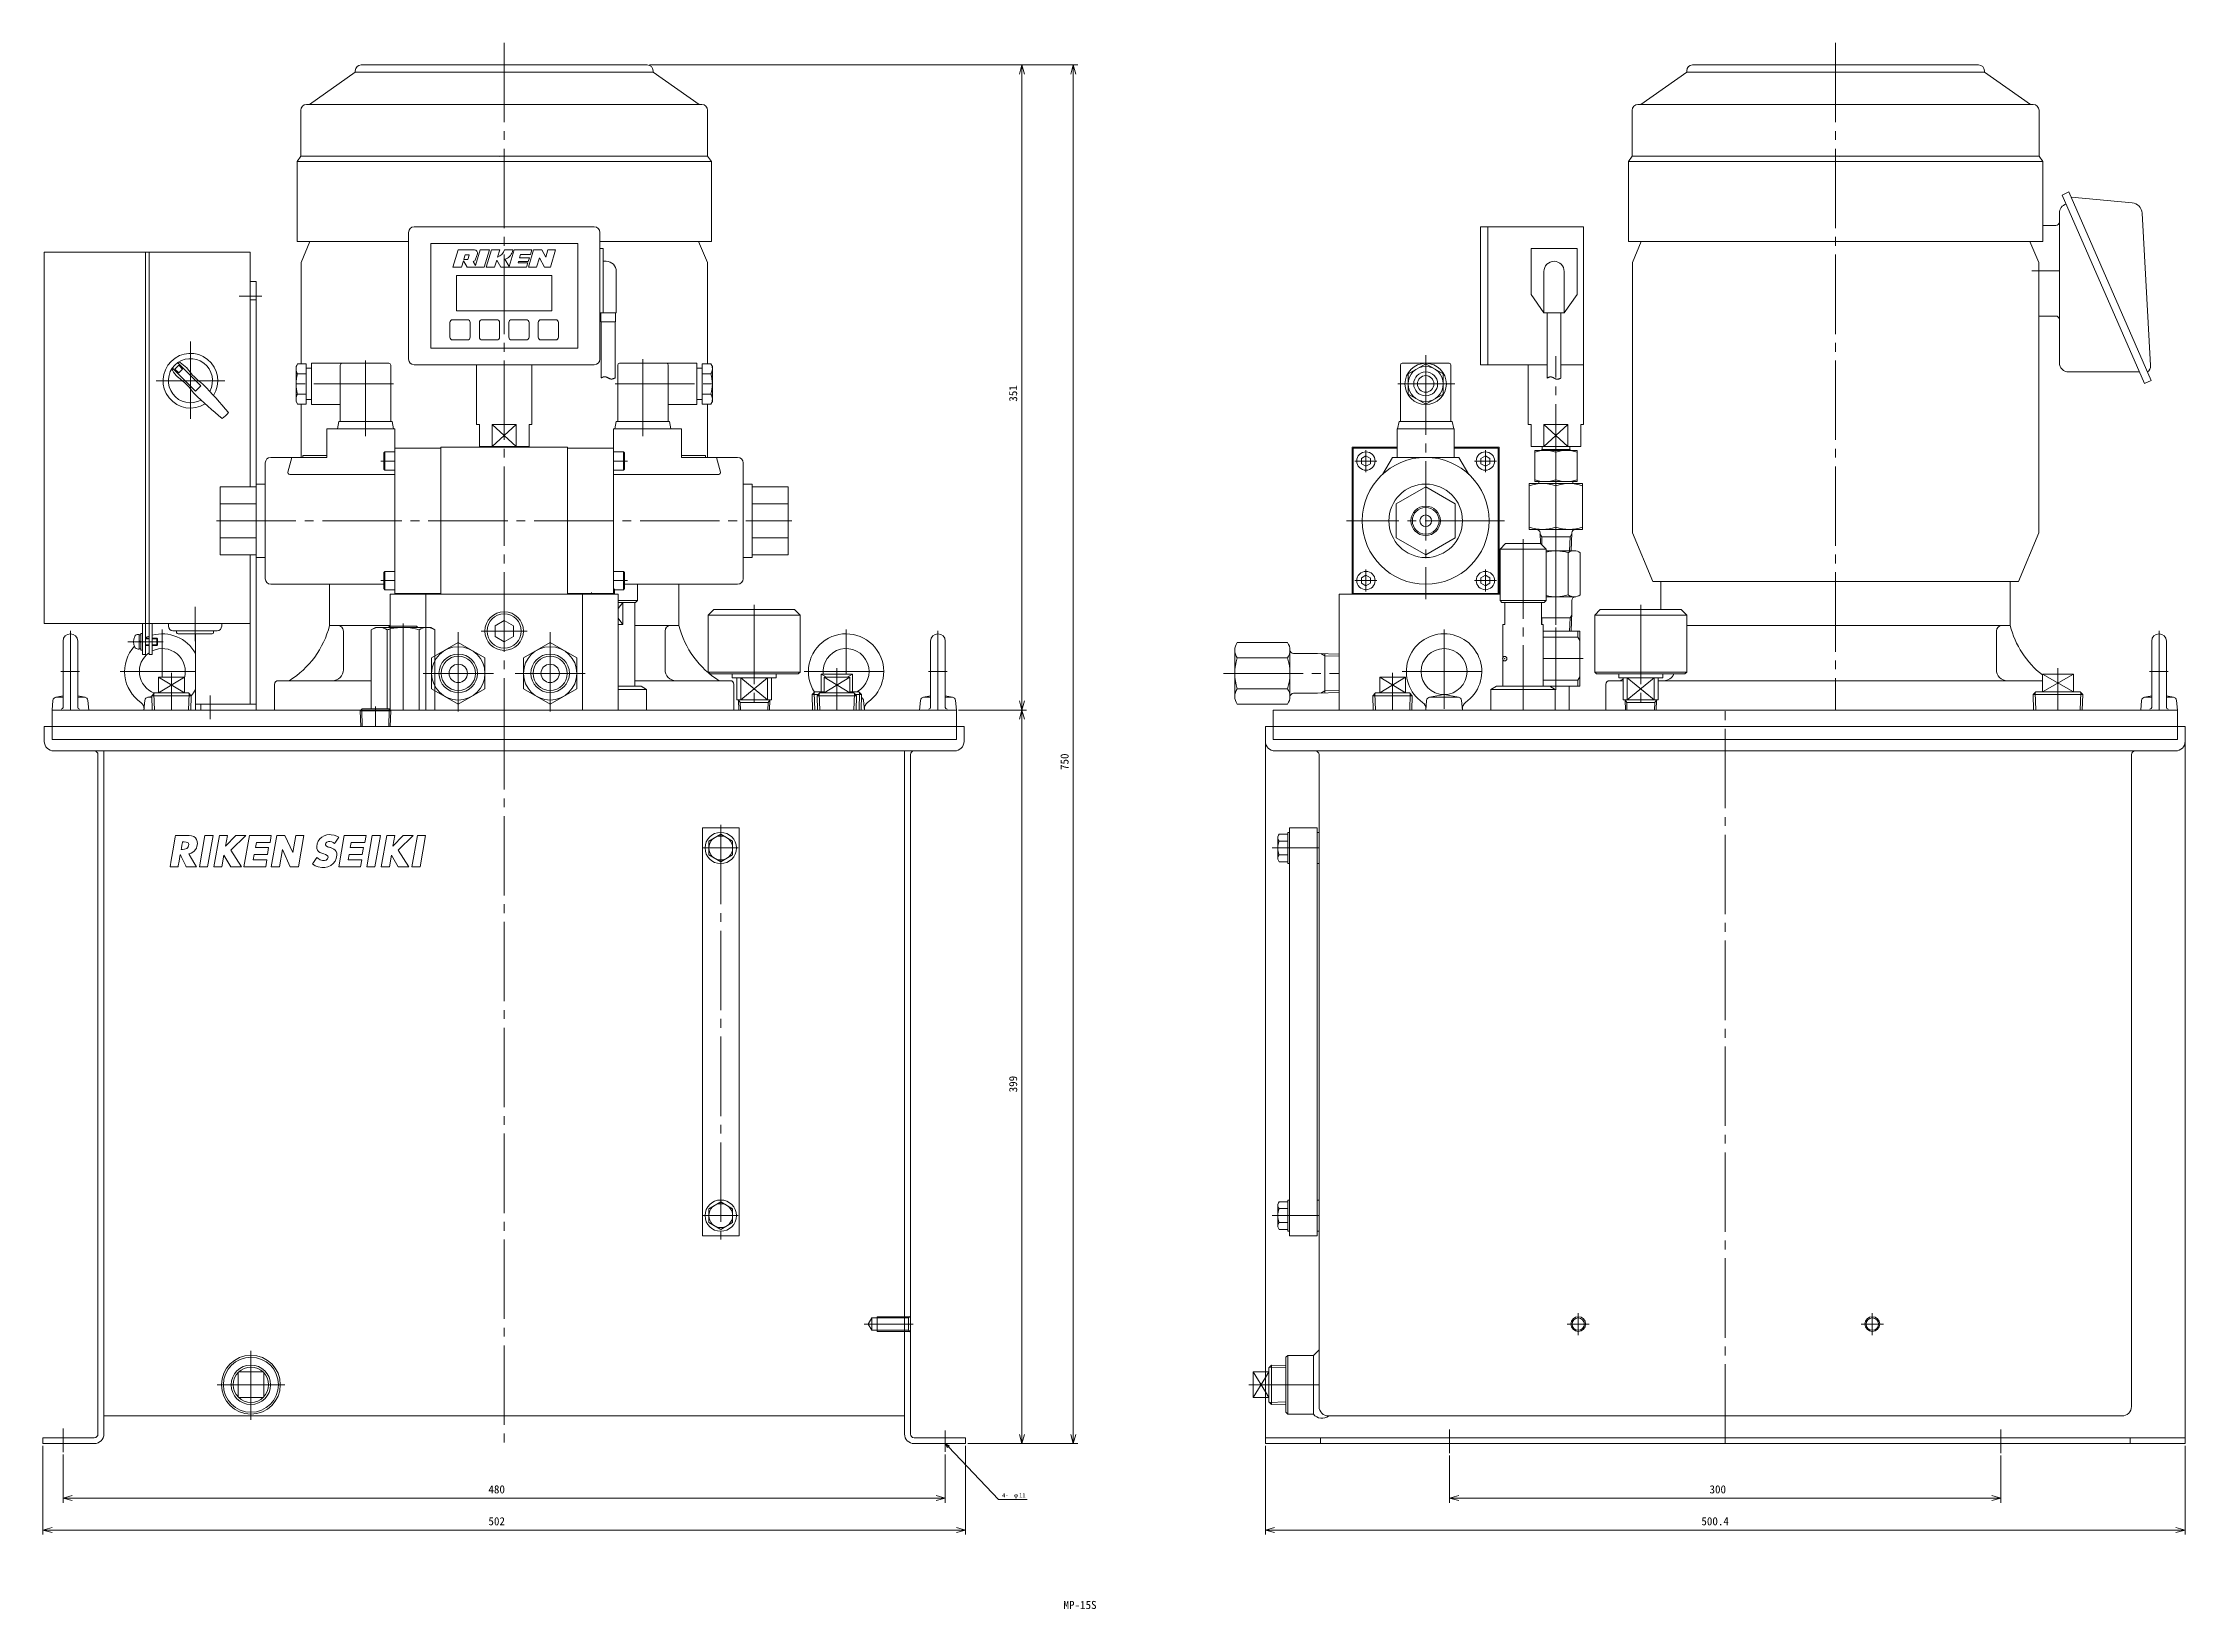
# Model space of a CAD drawing. Units: millimetres at full size. Extents: x -24503 to 24503, y -7436 to 7436.
# Drawn here: x -5228 to -4062, y -5013 to -4161 of the extents above; entities that cross this region are included whole.
import ezdxf
from ezdxf.enums import TextEntityAlignment as Align

# ---------------------------------------------------------------- set-up
doc = ezdxf.new("R2010")
doc.units = ezdxf.units.MM
doc.header["$LTSCALE"] = 4.8
doc.header["$PDMODE"] = 32
doc.header["$PDSIZE"] = 2.4
doc.linetypes.add('CHAIN2', pattern=[12, 9, -1, 1, -1])
for name, color, linetype, lineweight in [('0-2_08_DIM', 3, 'Continuous', 9), ('0-4_0', 2, 'Continuous', 9), ('0-6_05_CENTER', 2, 'CHAIN2', 9), ('0-7_04_HIDDEN', 7, 'Continuous', 9)]:
    doc.layers.add(name, color=color, linetype=linetype, lineweight=lineweight)
doc.styles.add('Arial', font='')
doc.styles.add('ＭＳ ゴシック', font='')
doc.styles.get('Arial').set_extended_font_data('Arial')
doc.styles.get('ＭＳ ゴシック').set_extended_font_data('MS Gothic')

msp = doc.modelspace()

# ---------------------------------------------------------------- texts
at = {"layer": '0-2_08_DIM', "style": 'ＭＳ ゴシック'}
for s, p in [('351', (-4696.159, -4355.898)), ('750', (-4668.186, -4556.255)), ('399', (-4696.154, -4731.612))]:
    msp.add_text(s, height=4.399, rotation=90, dxfattribs=at).set_placement(p, align=Align.BOTTOM_LEFT)
at = {"layer": '0-2_08_DIM'}
for s, height, style, p in [('480', 4.399, 'ＭＳ ゴシック', (-4985.123, -4951.098)), ('4-', 2.199, 'ＭＳ ゴシック', (-4705.673, -4952.566)), ('φ', 2.199, 'Arial', (-4699.101, -4952.566)), ('11', 2.199, 'ＭＳ ゴシック', (-4696.386, -4952.566)), ('300', 4.399, 'ＭＳ ゴシック', (-4320.783, -4951.098)), ('502', 4.399, 'ＭＳ ゴシック', (-4985.123, -4968.455)), ('500.4', 4.399, 'ＭＳ ゴシック', (-4325.211, -4968.455))]:
    msp.add_text(s, height=height, dxfattribs=dict(at, style=style)).set_placement(p, align=Align.BOTTOM_LEFT)
at = {"layer": '0-6_05_CENTER', "color": 134, "style": 'ＭＳ ゴシック'}
msp.add_text('MP-15S', height=4.399, dxfattribs=at).set_placement((-4672.225, -5014.006), align=Align.BOTTOM_LEFT)

# ---------------------------------------------------------------- blocks, each defined once
blk = doc.blocks.new('MP-15Sa_1_1')
at = {"layer": '0-4_0'}
for p, q in [((-105.993, 728.5), (-81, 746)), ((81, 746), (-81.008, 746)), ((-81, 746.8), (-81, 746)), ((77.8, 750), (-77.8, 750)), ((81, 746.8), (81, 746)), ((105.993, 728.5), (81, 746)), ((-110.7, 700.363), (-110.7, 725.3)), ((-107.5, 728.5), (107.5, 728.5)), ((110.7, 700.363), (110.7, 725.3)), ((-110.7, 700.363), (-112.7, 697.363)), ((-110.7, 700.363), (110.7, 700.363)), ((110.7, 700.363), (112.7, 697.363)), ((112.7, 697.363), (-112.7, 697.363)), ((-112.7, 697.363), (-112.7, 654)), ((112.7, 697.363), (112.7, 654)), ((-112.7, 654), (-52, 654)), ((-110.541, 642.5), (-105.731, 654)), ((-52, 589.903), (-52, 658.903)), ((49, 661.903), (-49, 661.903)), ((40, 652.903), (-40, 652.903)), ((-40, 595.903), (-40, 652.903)), ((40, 652.903), (40, 595.903)), ((52, 658.903), (52, 589.903)), ((52, 654), (112.7, 654)), ((110.541, 642.5), (105.731, 654)), ((-138.2, 648.2), (-138.2, 520.475)), ((-110.541, 587.42), (-110.541, 642.5)), ((-28, 639.903), (-25.115, 649.34)), ((-25.115, 649.34), (-16.109, 649.34)), ((-23.282, 639.903), (-22.221, 643.373)), ((-20.136, 639.903), (-22.221, 643.373)), ((-21.939, 644.294), (-21.236, 646.593)), ((-21.823, 644.137), (-19.899, 644.137)), ((-21.121, 646.678), (-19.196, 646.678)), ((-19.783, 644.223), (-19.08, 646.522)), ((-16.907, 642.985), (-15.616, 640.837)), ((-15.616, 640.837), (-13.016, 649.34)), ((-15.525, 644.297), (-14.605, 647.307)), ((-13.016, 649.34), (-7.934, 649.34)), ((-10.819, 639.903), (-7.934, 649.34)), ((-9.852, 639.903), (-6.966, 649.34)), ((-6.966, 649.34), (-2.369, 649.34)), ((-5.254, 639.903), (-4.081, 643.739)), ((-1.866, 639.903), (-4.081, 643.739)), ((-3.552, 645.468), (-2.369, 649.34)), ((0.124, 649.34), (4.736, 649.34)), ((0.369, 644.258), (2.626, 640.349)), ((2.626, 640.349), (5.375, 649.34)), ((4.736, 649.34), (4.433, 648.351)), ((5.375, 649.34), (15.054, 649.34)), ((7.585, 642.323), (7.807, 643.048)), ((7.585, 642.323), (12.909, 642.323)), ((7.807, 643.048), (13.131, 643.048)), ((8.399, 644.984), (13.722, 644.984)), ((12.169, 639.903), (12.909, 642.323)), ((13.131, 643.048), (13.722, 644.984)), ((13.137, 639.903), (16.022, 649.34)), ((14.277, 646.799), (15.054, 649.34)), ((16.022, 649.34), (20.499, 649.34)), ((17.613, 639.903), (19.164, 644.974)), ((21.86, 639.903), (19.164, 644.974)), ((20.499, 649.34), (22.573, 645.439)), ((22.573, 645.439), (23.766, 649.34)), ((23.766, 649.34), (28, 649.34)), ((25.115, 639.903), (28, 649.34)), ((53.8, 650.16), (52, 650.16)), ((53.8, 650.16), (53.8, 615.16)), ((55.5, 643.16), (53.8, 643.16)), ((110.541, 587.42), (110.541, 642.5)), ((-135, 632.2), (-138.2, 632.2)), ((-138.2, 632.2), (-138.2, 520.475)), ((-135, 522), (-135, 632.2)), ((-40, 633.653), (-40, 633.653)), ((-28, 639.903), (-23.282, 639.903)), ((-20.136, 639.903), (-10.819, 639.903)), ((-9.852, 639.903), (-5.254, 639.903)), ((-1.866, 639.903), (12.169, 639.903)), ((13.137, 639.903), (17.613, 639.903)), ((21.86, 639.903), (25.115, 639.903)), ((26, 635.503), (26, 616.303)), ((61, 637.66), (61, 615.16)), ((-132.2, 624.2), (-144.2, 624.2)), ((-140.856, 624.2), (-131.834, 624.2)), ((-135, 622.2), (-138.2, 622.2)), ((-29.5, 609.903), (-29.5, 601.903)), ((-20, 611.403), (-28, 611.403)), ((26, 616.303), (-26, 616.303)), ((-18.5, 601.903), (-18.5, 609.903)), ((-13.5, 609.903), (-13.5, 601.903)), ((-4, 611.403), (-12, 611.403)), ((-2.5, 601.903), (-2.5, 609.903)), ((2.5, 601.903), (2.5, 609.903)), ((4, 611.403), (12, 611.403)), ((13.5, 609.903), (13.5, 601.903)), ((18.5, 601.903), (18.5, 609.903)), ((20, 611.403), (28, 611.403)), ((29.5, 609.903), (29.5, 601.903)), ((61, 615.16), (52, 615.16)), ((52.573, 615.16), (52.573, 610.16)), ((52.823, 610.16), (52.823, 579.72)), ((60.323, 610.16), (60.323, 579.624)), ((40, 595.903), (-40, 595.903)), ((-28, 600.403), (-20, 600.403)), ((-12, 600.403), (-4, 600.403)), ((12, 600.403), (4, 600.403)), ((28, 600.403), (20, 600.403)), ((-167.908, 572.508), (-180.51, 585.112)), ((-177.064, 586.686), (-179.186, 584.564)), ((-177.064, 582.444), (-179.186, 584.564)), ((-165.008, 575.408), (-177.612, 588.01)), ((-177.064, 586.686), (-174.944, 584.564)), ((-174.944, 584.564), (-177.064, 582.444)), ((-112.401, 587.42), (-113.25, 585.95)), ((-113.25, 585.95), (-113.25, 566.95)), ((-107.75, 587.42), (-112.401, 587.42)), ((-107.75, 587.42), (-107.75, 565.48)), ((-104.75, 584.95), (-107.75, 584.95)), ((-104.75, 587.7), (-104.75, 565.2)), ((-62.75, 587.7), (-104.75, 587.7)), ((-104.75, 587.7), (-104.75, 565.2)), ((-89.25, 586.7), (-89.25, 556)), ((-61.75, 556), (-61.75, 586.7)), ((49, 586.903), (-49, 586.903)), ((-15, 586.903), (-15, 554.403)), ((15, 586.903), (15, 554.403)), ((61.75, 556), (61.75, 586.7)), ((62.75, 587.7), (104.75, 587.7)), ((89.25, 586.7), (89.25, 556)), ((104.75, 587.7), (104.75, 565.2)), ((104.75, 584.95), (107.75, 584.95)), ((107.75, 587.42), (107.75, 565.48)), ((107.75, 587.42), (112.401, 587.42)), ((112.401, 587.42), (113.25, 585.95)), ((113.25, 585.95), (113.25, 566.95)), ((-167.908, 572.508), (-165.008, 575.408)), ((-112.401, 581.935), (-107.75, 581.935)), ((112.401, 581.935), (107.75, 581.935)), ((-112.401, 565.48), (-113.25, 566.95)), ((-112.401, 570.965), (-107.75, 570.965)), ((-107.75, 565.48), (-112.401, 565.48)), ((-110.541, 536.5), (-110.541, 565.48)), ((-107.75, 567.95), (-104.75, 567.95)), ((-89.25, 565.2), (-104.75, 565.2)), ((89.25, 565.2), (104.75, 565.2)), ((107.75, 567.95), (104.75, 567.95)), ((112.401, 570.965), (107.75, 570.965)), ((107.75, 565.48), (112.401, 565.48)), ((110.541, 536.5), (110.541, 565.48)), ((112.401, 565.48), (113.25, 566.95)), ((-59.5, 552), (-96.5, 552)), ((-90, 556), (-90.75, 552)), ((-61, 556), (-90, 556)), ((-60.25, 552), (-61, 556)), ((-59.5, 539.5), (-59.5, 552)), ((-6.538, 554.403), (6.538, 542.403)), ((6.538, 554.403), (-6.538, 542.403)), ((-6.538, 554.403), (6.538, 554.403)), ((-6.538, 554.403), (-6.538, 542.403)), ((6.538, 542.403), (6.538, 554.403)), ((59.5, 552), (96.5, 552)), ((59.5, 539.5), (59.5, 552)), ((96.5, 552), (96.5, 536.5)), ((-117.663, 528.517), (-115.524, 536.5)), ((-109.5, 537.5), (-109.5, 536.5)), ((-96.5, 537.5), (-109.5, 537.5)), ((-64.9, 539.5), (-65.5, 538.9)), ((-65.5, 530.1), (-65.5, 538.9)), ((-59.5, 539.5), (-64.9, 539.5)), ((-64.9, 539.5), (-64.9, 529.5)), ((-34.5, 541.5), (-59.5, 541.5)), ((-59.5, 462.5), (-59.5, 541.5)), ((-59.5, 529.5), (-59.5, 539.5)), ((-59.5, 464.5), (-59.5, 539.5)), ((34.5, 542), (-34.5, 542)), ((-34.5, 462), (-34.5, 542)), ((-34.5, 541.5), (-34.5, 462.5)), ((13.5, 542.403), (-13.5, 542.403)), ((-7.5, 542), (-7.5, 542.403)), ((7.5, 542), (7.5, 542.403)), ((34.5, 542), (34.5, 462)), ((34.5, 541.5), (59.5, 541.5)), ((34.5, 541.5), (34.5, 462.5)), ((59.5, 462.5), (59.5, 541.5)), ((59.5, 539.5), (64.9, 539.5)), ((59.5, 539.5), (59.5, 529.5)), ((59.5, 539.5), (59.5, 464.5)), ((64.9, 539.5), (65.5, 538.9)), ((64.9, 529.5), (64.9, 539.5)), ((65.5, 538.9), (65.5, 530.1)), ((96.5, 537.5), (109.5, 537.5)), ((96.5, 536.5), (127, 536.5)), ((109.5, 537.5), (109.5, 536.5)), ((117.663, 528.517), (115.524, 536.5)), ((-130, 533.5), (-130, 470.5)), ((-59.5, 527.259), (-116.697, 527.259)), ((-59.5, 534.5), (-67.1, 534.5)), ((-64.9, 529.5), (-65.5, 530.1)), ((-59.5, 529.5), (-64.9, 529.5)), ((59.5, 534.5), (67.1, 534.5)), ((59.5, 529.5), (64.9, 529.5)), ((59.5, 527.259), (116.697, 527.259)), ((64.9, 529.5), (65.5, 530.1)), ((130, 533.5), (130, 470.5)), ((-135, 520.475), (-154.5, 520.475)), ((-154.5, 520.475), (-154.5, 483.525)), ((-135, 482), (-135, 522)), ((-130, 522), (-135, 522)), ((130, 522), (135, 522)), ((135, 482), (135, 522)), ((135, 520.475), (154.5, 520.475)), ((154.5, 520.475), (154.5, 483.525)), ((-135, 511.238), (-154.5, 511.238)), ((135, 511.238), (154.5, 511.238)), ((-135, 492.762), (-154.5, 492.762)), ((135, 492.762), (154.5, 492.762)), ((-135, 483.525), (-154.5, 483.525)), ((-138.2, 483.525), (-138.2, 402.2)), ((-138.2, 483.525), (-138.2, 446.2)), ((-130, 482), (-135, 482)), ((130, 482), (135, 482)), ((135, 483.525), (154.5, 483.525)), ((-127, 467.5), (-65.5, 467.5)), ((-95, 467.5), (-95, 445)), ((-59.5, 469.5), (-67.1, 469.5)), ((-64.9, 474.5), (-65.5, 473.9)), ((-65.5, 465.1), (-65.5, 473.9)), ((-59.5, 474.5), (-64.9, 474.5)), ((-64.9, 474.5), (-64.9, 464.5)), ((-59.5, 464.5), (-59.5, 474.5)), ((59.5, 474.5), (64.9, 474.5)), ((59.5, 474.5), (59.5, 464.5)), ((59.5, 469.5), (67.1, 469.5)), ((64.9, 474.5), (65.5, 473.9)), ((64.9, 464.5), (64.9, 474.5)), ((65.5, 473.9), (65.5, 465.1)), ((127, 467.5), (65.5, 467.5)), ((72.5, 467.5), (72.5, 458.6)), ((95, 467.5), (95, 445)), ((-64.9, 464.5), (-65.5, 465.1)), ((-59.5, 464.5), (-64.9, 464.5)), ((-62, 399), (-62, 462)), ((-62, 462), (62, 462)), ((-59.5, 462.5), (-34.5, 462.5)), ((-42.65, 462), (-42.65, 399)), ((34.5, 462), (-34.5, 462)), ((59.5, 462.5), (34.5, 462.5)), ((42.65, 462), (42.65, 399)), ((47.5, 462), (47.5, 463)), ((59.5, 464.5), (64.9, 464.5)), ((60, 465), (60, 462)), ((62, 462), (62, 399)), ((62, 458.6), (72.5, 458.6)), ((62, 457.6), (71.5, 457.6)), ((64.583, 457.6), (62, 454.218)), ((64.9, 464.5), (65.5, 465.1)), ((71, 457.6), (71, 412)), ((72.5, 458.6), (71.5, 457.6)), ((-182.7, 444.7), (-182.7, 446.2)), ((-182.7, 446.2), (-153.7, 446.2)), ((-153.7, 446.2), (-153.7, 444.7)), ((-95, 445), (-62, 445)), ((-70, 444), (-72.321, 442.66)), ((-62, 444), (-70, 444)), ((-63.031, 444), (-62.353, 444.7)), ((-62.492, 444.556), (-62.475, 444)), ((-62, 444.7), (-62.353, 444.7)), ((-62, 444.7), (-47.647, 444.7)), ((-62, 444), (-40, 444)), ((-55, 446.093), (-55, 399)), ((-47.647, 444.7), (-46.969, 444)), ((-47.508, 444.556), (-47.525, 444)), ((-40, 444), (-37.679, 442.66)), ((62, 448.982), (64.583, 445.6)), ((71, 445), (95, 445)), ((111, 450.65), (114, 453.65)), ((111, 450.65), (161, 450.65)), ((111, 450.65), (111, 419.65)), ((158, 453.65), (114, 453.65)), ((161, 450.65), (158, 453.65)), ((161, 419.65), (161, 450.65)), ((-240, 400.504), (-240, 436.5)), ((-232, 436.5), (-232, 400.504)), ((-199.2, 440.2), (-198.6, 440.2)), ((-198.6, 440), (-198.6, 432.4)), ((-197.6, 440), (-198.6, 440)), ((-197.6, 435.7), (-198.6, 436.7)), ((-198.6, 432.4), (-197.6, 432.4)), ((-196.8, 440.7), (-196.8, 431.7)), ((-195.2, 438.2), (-193.2, 438.2)), ((-195.2, 437.821), (-193.2, 437.821)), ((-195.2, 434.579), (-193.2, 434.579)), ((-193.2, 434.2), (-195.2, 434.2)), ((-191.6, 438.2), (-188.979, 438.2)), ((-191.6, 437.821), (-188.6, 437.821)), ((-191.6, 434.579), (-188.6, 434.579)), ((-188.979, 438.2), (-188.979, 434.2)), ((-156.2, 442.2), (-180.2, 442.2)), ((-178.2, 441.25), (-178.2, 442.2)), ((-158.95, 440.5), (-177.45, 440.5)), ((-168, 440.5), (-168, 399)), ((-158.2, 441.25), (-158.2, 442.2)), ((-87.5, 442), (-87.5, 421)), ((-72.321, 399.7), (-72.321, 442.66)), ((-63.66, 399.7), (-63.66, 442.66)), ((-46.34, 442.66), (-46.34, 399)), ((-25, 435.743), (-39.5, 427.372)), ((-37.679, 442.66), (-37.679, 399)), ((-10.5, 427.372), (-25, 435.743)), ((25, 435.743), (10.5, 427.372)), ((39.5, 427.372), (25, 435.743)), ((87.5, 442), (87.5, 421)), ((232, 400.504), (232, 436.5)), ((240, 436.5), (240, 400.504)), ((-39.5, 427.372), (-39.5, 410.628)), ((-10.5, 410.628), (-10.5, 427.372)), ((10.5, 427.372), (10.5, 410.628)), ((39.5, 410.628), (39.5, 427.372)), ((111, 419.65), (161, 419.65)), ((111, 419.65), (112, 418.65)), ((160, 418.65), (161, 419.65)), ((-190.269, 408.34), (-191.723, 406.841)), ((-190.597, 408.002), (-190.316, 399)), ((-190.269, 408.34), (-171.731, 408.34)), ((-188, 416.84), (-174, 416.84)), ((-188, 408.34), (-188, 416.84)), ((-188, 416.84), (-174, 408.34)), ((-174, 416.84), (-188, 408.34)), ((-174, 416.84), (-174, 408.34)), ((-171.731, 408.34), (-170.277, 406.841)), ((-171.403, 408.002), (-171.685, 399)), ((-125, 413), (-125, 399)), ((-123, 415), (-72.321, 415)), ((-39.5, 410.628), (-25, 402.257)), ((-25, 402.257), (-10.5, 410.628)), ((10.5, 410.628), (25, 402.257)), ((25, 402.257), (39.5, 410.628)), ((74.5, 412), (62, 412)), ((62, 410.268), (77.5, 410.268)), ((71, 415), (123, 415)), ((77.5, 410.268), (74.5, 412)), ((77.5, 410.268), (77.5, 399)), ((112, 418.65), (160, 418.65)), ((124, 418.65), (124, 416.65)), ((124, 416.65), (148, 416.65)), ((125, 413), (125, 399)), ((126.5, 404.65), (126.5, 416.65)), ((143.331, 404.65), (128.669, 416.65)), ((128.669, 404.65), (143.331, 416.65)), ((128.669, 416.65), (128.669, 404.65)), ((143.331, 416.65), (143.331, 404.65)), ((145.5, 416.65), (145.5, 404.65)), ((148, 416.65), (148, 418.65)), ((168.64, 408.632), (168.941, 399)), ((168.968, 408.97), (174, 408.97)), ((171.731, 408.34), (170.277, 406.841)), ((171.403, 408.002), (171.684, 399)), ((171.731, 408.34), (190.269, 408.34)), ((175.417, 416.84), (172.5, 418.47)), ((172.5, 418.47), (189.5, 418.47)), ((172.5, 408.97), (172.5, 418.47)), ((174, 416.84), (188, 416.84)), ((174, 408.34), (174, 416.84)), ((174, 416.84), (188, 408.34)), ((188, 416.84), (174, 408.34)), ((189.5, 418.47), (186.583, 416.84)), ((188, 416.84), (188, 408.34)), ((188, 408.97), (193.032, 408.97)), ((189.5, 418.47), (189.5, 408.97)), ((190.269, 408.34), (191.723, 406.841)), ((190.597, 408.002), (190.315, 399)), ((193.36, 408.632), (193.058, 399)), ((-246, 399), (-245.547, 404.174)), ((-246, 399), (-246, 390)), ((246, 399), (-246, 399)), ((-226, 399), (-246, 399)), ((-243.935, 405.964), (-240, 406.725)), ((-243.555, 406), (-240, 406)), ((-228.065, 405.964), (-232, 406.725)), ((-232, 406), (-228.445, 406)), ((-226.453, 404.174), (-226, 399)), ((-196, 399), (-195.547, 404.174)), ((-176, 399), (-196, 399)), ((-193.935, 405.964), (-191.709, 406.395)), ((-193.555, 406), (-191.696, 406)), ((-191.723, 406.841), (-170.277, 406.841)), ((-191.723, 406.841), (-191.478, 399)), ((-170.277, 406.841), (-170.523, 399)), ((-168, 402.2), (-135, 402.2)), ((-165, 402.2), (-165, 399)), ((-78.031, 399), (-78.322, 398.7)), ((-78.322, 398.7), (-61.678, 398.7)), ((-78.322, 398.7), (-78.05, 390)), ((-78.031, 399), (-77.353, 399.7)), ((-77.475, 399), (-77.492, 399.556)), ((-77.475, 399), (-77.194, 390)), ((-72.321, 399), (-37.679, 399)), ((-70, 390), (-70, 400.886)), ((-62.525, 399), (-62.806, 390)), ((-62.525, 399), (-62.508, 399.556)), ((-62, 399.033), (-61.678, 398.7)), ((62, 399), (-62, 399)), ((-61.678, 398.7), (-61.95, 390)), ((42.5, 399), (77.5, 399)), ((126.5, 404.65), (145.5, 404.65)), ((127.492, 404.65), (127.669, 399)), ((128.397, 403.083), (127.492, 404.65)), ((128.397, 403.083), (143.603, 403.083)), ((128.525, 399), (128.397, 403.083)), ((143.475, 399), (143.603, 403.083)), ((143.603, 403.083), (144.508, 404.65)), ((144.508, 404.65), (144.331, 399)), ((170.888, 407.471), (167.515, 407.471)), ((170.277, 406.841), (191.723, 406.841)), ((170.277, 406.841), (170.522, 399)), ((196, 399), (176, 399)), ((194.485, 407.471), (191.112, 407.471)), ((191.723, 406.841), (191.477, 399)), ((195.547, 404.174), (196, 399)), ((226, 399), (226.453, 404.174)), ((246, 399), (226, 399)), ((228.065, 405.964), (232, 406.725)), ((228.445, 406), (232, 406)), ((243.935, 405.964), (240, 406.725)), ((240, 406), (243.555, 406)), ((245.547, 404.174), (246, 399)), ((246, 390), (246, 399)), ((-250.2, 382), (-250.2, 390)), ((250.2, 390), (-250.2, 390)), ((-246, 390), (-246, 383)), ((246, 390), (246, 383)), ((250.2, 382), (250.2, 390)), ((-246, 383), (246, 383)), ((245, 376.8), (-245, 376.8)), ((-221, 374.8), (-221, 5.2)), ((-217.8, 376.8), (-217.8, 5.2)), ((217.8, 376.8), (217.8, 5.2)), ((221, 374.8), (221, 5.2)), ((-179.918, 324.527), (-178.926, 330.149)), ((-178.926, 330.149), (-178.794, 330.8)), ((-178.794, 330.8), (-178.249, 330.8)), ((-178.249, 330.8), (-175.699, 330.8)), ((-175.699, 330.8), (-172.941, 330.8)), ((-175.072, 326.937), (-175.33, 325.469)), ((-174.983, 327.421), (-175.072, 326.937)), ((-174.885, 327.421), (-174.983, 327.421)), ((-174.722, 327.421), (-174.885, 327.421)), ((-174.587, 327.421), (-174.722, 327.421)), ((-174.093, 327.411), (-174.587, 327.421)), ((-172.943, 327.246), (-174.093, 327.411)), ((-172.025, 326.768), (-172.943, 327.246)), ((-172.941, 330.8), (-171.404, 330.783)), ((-171.738, 326.367), (-172.025, 326.768)), ((-171.611, 325.834), (-171.738, 326.367)), ((-171.404, 330.783), (-170.064, 330.593)), ((-170.064, 330.593), (-168.915, 330.184)), ((-168.915, 330.184), (-167.99, 329.548)), ((-167.99, 329.548), (-167.326, 328.675)), ((-167.326, 328.675), (-166.956, 327.559)), ((-166.956, 327.559), (-166.914, 326.191)), ((-165.838, 313.8), (-162.841, 330.8)), ((-162.841, 330.8), (-158.422, 330.8)), ((-158.422, 330.8), (-161.418, 313.8)), ((-154.962, 330.8), (-157.96, 313.8)), ((-150.542, 330.8), (-154.962, 330.8)), ((-151.571, 324.959), (-150.542, 330.8)), ((-146.091, 330.8), (-151.571, 324.959)), ((-148.795, 322.754), (-140.611, 330.8)), ((-140.611, 330.8), (-146.091, 330.8)), ((-141.604, 313.8), (-138.605, 330.8)), ((-138.605, 330.8), (-126.733, 330.8)), ((-134.847, 327.06), (-135.348, 324.22)), ((-127.393, 327.06), (-134.847, 327.06)), ((-126.733, 330.8), (-127.393, 327.06)), ((-126.733, 313.8), (-123.734, 330.8)), ((-123.734, 330.8), (-119.314, 330.8)), ((-119.314, 330.8), (-115.058, 321.506)), ((-115.014, 321.506), (-113.374, 330.8)), ((-113.374, 330.8), (-108.953, 330.8)), ((-108.953, 330.8), (-111.95, 313.8)), ((-101.719, 326.323), (-101.139, 327.734)), ((-101.139, 327.734), (-100.296, 328.94)), ((-100.296, 328.94), (-99.226, 329.918)), ((-99.226, 329.918), (-97.968, 330.646)), ((-97.968, 330.646), (-96.556, 331.099)), ((-97.052, 326.539), (-97.195, 326.134)), ((-96.458, 327.145), (-97.052, 326.539)), ((-96.556, 331.099), (-95.03, 331.256)), ((-95.652, 327.481), (-96.458, 327.145)), ((-94.802, 327.548), (-95.652, 327.481)), ((-95.03, 331.256), (-94.221, 331.218)), ((-93.864, 327.369), (-94.802, 327.548)), ((-94.221, 331.218), (-92.564, 330.93)), ((-93.028, 326.983), (-93.864, 327.369)), ((-92.317, 326.43), (-93.028, 326.983)), ((-92.564, 330.93), (-90.987, 330.395)), ((-91.784, 327.203), (-92.317, 326.43)), ((-90.734, 328.725), (-91.784, 327.203)), ((-90.987, 330.395), (-89.994, 329.798)), ((-89.994, 329.798), (-90.734, 328.725)), ((-90.021, 313.8), (-87.022, 330.8)), ((-87.022, 330.8), (-75.15, 330.8)), ((-83.263, 327.06), (-83.763, 324.22)), ((-75.809, 327.06), (-83.263, 327.06)), ((-75.15, 330.8), (-75.809, 327.06)), ((-74.766, 313.8), (-71.767, 330.8)), ((-71.767, 330.8), (-67.348, 330.8)), ((-67.348, 330.8), (-70.347, 313.8)), ((-63.888, 330.8), (-66.887, 313.8)), ((-59.468, 330.8), (-63.888, 330.8)), ((-60.498, 324.959), (-59.468, 330.8)), ((-55.017, 330.8), (-60.498, 324.959)), ((-57.721, 322.754), (-49.538, 330.8)), ((-49.538, 330.8), (-55.017, 330.8)), ((-50.209, 313.8), (-47.213, 330.8)), ((-47.213, 330.8), (-42.791, 330.8)), ((-42.791, 330.8), (-45.788, 313.8)), ((127.8, 335), (107.8, 335)), ((124.3, 327.753), (117.8, 331.5)), ((-181.809, 313.8), (-181.184, 317.347)), ((-181.184, 317.347), (-179.918, 324.527)), ((-176.863, 316.782), (-177.293, 314.339)), ((-176.397, 319.424), (-176.863, 316.782)), ((-176.235, 320.339), (-176.397, 319.424)), ((-176.223, 320.339), (-176.235, 320.339)), ((-176.204, 320.339), (-176.223, 320.339)), ((-176.191, 320.339), (-176.204, 320.339)), ((-175.737, 319.424), (-176.191, 320.339)), ((-174.428, 316.782), (-175.737, 319.424)), ((-175.605, 323.909), (-175.733, 323.183)), ((-175.733, 323.183), (-175.66, 323.183)), ((-175.66, 323.183), (-175.503, 323.183)), ((-175.33, 325.469), (-175.605, 323.909)), ((-175.503, 323.183), (-175.355, 323.183)), ((-175.355, 323.183), (-175.074, 323.185)), ((-175.074, 323.185), (-173.868, 323.304)), ((-173.219, 314.339), (-174.428, 316.782)), ((-173.868, 323.304), (-172.739, 323.708)), ((-172.739, 323.708), (-172.273, 324.06)), ((-172.273, 324.06), (-171.909, 324.538)), ((-171.909, 324.538), (-171.675, 325.157)), ((-171.675, 325.157), (-171.611, 325.834)), ((-171.349, 320.812), (-171.543, 320.731)), ((-171.543, 320.731), (-171.409, 320.503)), ((-171.409, 320.503), (-170.047, 318.198)), ((-170.328, 321.139), (-171.349, 320.812)), ((-169.424, 321.645), (-170.328, 321.139)), ((-170.047, 318.198), (-168.308, 315.254)), ((-168.645, 322.304), (-169.424, 321.645)), ((-167.998, 323.092), (-168.645, 322.304)), ((-168.308, 315.254), (-167.449, 313.8)), ((-167.493, 323.986), (-167.998, 323.092)), ((-167.136, 324.959), (-167.493, 323.986)), ((-166.914, 326.191), (-167.136, 324.959)), ((-153.54, 313.8), (-152.443, 320.022)), ((-152.443, 320.022), (-148.727, 313.8)), ((-142.999, 313.8), (-148.795, 322.754)), ((-136.009, 320.475), (-136.526, 317.545)), ((-136.526, 317.545), (-129.07, 317.545)), ((-128.825, 320.475), (-136.009, 320.475)), ((-135.348, 324.22), (-128.164, 324.22)), ((-129.07, 317.545), (-129.73, 313.8)), ((-128.164, 324.22), (-128.825, 320.475)), ((-120.669, 323.12), (-122.313, 313.8)), ((-120.623, 323.12), (-120.669, 323.12)), ((-116.372, 313.8), (-120.623, 323.12)), ((-115.058, 321.506), (-115.014, 321.506)), ((-104.383, 315.291), (-103.814, 316.095)), ((-102.86, 314.313), (-104.383, 315.291)), ((-103.814, 316.095), (-102.694, 317.677)), ((-102.694, 317.677), (-101.904, 318.792)), ((-101.992, 324.833), (-101.719, 326.323)), ((-101.952, 323.647), (-101.992, 324.833)), ((-101.632, 322.741), (-101.952, 323.647)), ((-101.904, 318.792), (-101.862, 318.852)), ((-101.862, 318.852), (-101.176, 318.218)), ((-101.062, 322.055), (-101.632, 322.741)), ((-101.176, 318.218), (-100.132, 317.539)), ((-100.272, 321.532), (-101.062, 322.055)), ((-98.144, 320.745), (-100.272, 321.532)), ((-100.132, 317.539), (-98.921, 317.15)), ((-98.921, 317.15), (-97.762, 317.133)), ((-97.175, 320.432), (-98.144, 320.745)), ((-97.762, 317.133), (-96.823, 317.442)), ((-97.195, 326.134), (-97.189, 325.718)), ((-97.189, 325.718), (-96.773, 325.104)), ((-96.235, 319.915), (-97.175, 320.432)), ((-96.823, 317.442), (-96.093, 318.085)), ((-96.773, 325.104), (-96.064, 324.711)), ((-95.92, 319.543), (-96.235, 319.915)), ((-96.093, 318.085), (-95.869, 318.541)), ((-96.064, 324.711), (-95.5, 324.507)), ((-95.785, 319.077), (-95.92, 319.543)), ((-95.869, 318.541), (-95.785, 319.077)), ((-95.5, 324.507), (-95.166, 324.401)), ((-95.166, 324.401), (-94.692, 324.251)), ((-94.692, 324.251), (-94.451, 324.175)), ((-94.451, 324.175), (-92.601, 323.358)), ((-92.982, 315.521), (-94.369, 314.476)), ((-91.985, 316.856), (-92.982, 315.521)), ((-92.601, 323.358), (-91.891, 322.786)), ((-91.354, 318.358), (-91.985, 316.856)), ((-91.891, 322.786), (-91.365, 322.074)), ((-91.365, 322.074), (-91.058, 321.198)), ((-91, 320.137), (-91.354, 318.358)), ((-91.058, 321.198), (-91, 320.137)), ((-84.424, 320.475), (-84.94, 317.545)), ((-84.94, 317.545), (-77.487, 317.545)), ((-77.243, 320.475), (-84.424, 320.475)), ((-83.763, 324.22), (-76.58, 324.22)), ((-77.487, 317.545), (-78.147, 313.8)), ((-76.58, 324.22), (-77.243, 320.475)), ((-62.466, 313.8), (-61.369, 320.02)), ((-61.369, 320.02), (-57.654, 313.8)), ((-51.926, 313.8), (-57.721, 322.754)), ((-180.887, 313.8), (-181.809, 313.8)), ((-179.02, 313.8), (-180.887, 313.8)), ((-177.558, 313.8), (-179.02, 313.8)), ((-177.386, 313.817), (-177.558, 313.8)), ((-177.293, 314.339), (-177.386, 313.817)), ((-172.96, 313.817), (-173.219, 314.339)), ((-172.741, 313.8), (-172.96, 313.817)), ((-170.921, 313.8), (-172.741, 313.8)), ((-161.418, 313.8), (-165.838, 313.8)), ((-157.96, 313.8), (-153.54, 313.8)), ((-148.727, 313.8), (-142.999, 313.8)), ((-129.73, 313.8), (-141.604, 313.8)), ((-122.313, 313.8), (-126.733, 313.8)), ((-111.95, 313.8), (-116.372, 313.8)), ((-101.131, 313.658), (-102.86, 314.313)), ((-99.242, 313.363), (-101.131, 313.658)), ((-97.546, 313.428), (-99.242, 313.363)), ((-95.926, 313.79), (-97.546, 313.428)), ((-94.369, 314.476), (-95.926, 313.79)), ((-78.147, 313.8), (-90.021, 313.8)), ((-70.347, 313.8), (-74.766, 313.8)), ((-66.887, 313.8), (-62.466, 313.8)), ((-57.654, 313.8), (-51.926, 313.8)), ((-45.788, 313.8), (-50.209, 313.8)), ((117.8, 131.5), (111.3, 127.753)), ((124.3, 127.753), (117.8, 131.5)), ((111.3, 127.753), (111.3, 120.247)), ((111.3, 120.247), (117.8, 116.5)), ((117.8, 116.5), (124.3, 120.247)), ((124.3, 120.247), (124.3, 127.753)), ((-144.8, 38.574), (-144.8, 25.426)), ((-131.226, 39), (-144.374, 39)), ((-130.8, 25.426), (-130.8, 38.574)), ((-144.374, 25), (-131.226, 25)), ((-217.8, 15), (217.8, 15)), ((-251, 3.2), (-251, 0)), ((-223, 3.2), (-251, 3.2)), ((-223, 0), (-251, 0)), ((223, 3.2), (251, 3.2)), ((223, 0), (251, 0)), ((251, 3.2), (251, 0))]:
    blk.add_line(p, q, dxfattribs=at)
for points in [[(-138.2, 446.2), (-250.2, 446.2), (-250.2, 648.2), (-138.2, 648.2)], [(-195.2, 648.2), (-195.2, 429.2), (-196.8, 429.2), (-196.8, 446.2)], [(-191.6, 446.2), (-191.6, 429.2), (-193.2, 429.2), (-193.2, 648.2)], [(8.399, 644.984), (8.954, 646.799), (14.277, 646.799)], [(-26, 616.303), (-26, 635.503), (26, 635.503)], [(60.573, 615.16), (60.573, 610.16), (52.573, 610.16)], [(52.823, 579.72), (52.905, 579.765), (52.988, 579.81), (53.07, 579.855), (53.153, 579.899), (53.235, 579.942), (53.318, 579.984), (53.4, 580.025), (53.483, 580.065), (53.565, 580.103), (53.648, 580.14), (53.731, 580.175), (53.814, 580.207), (53.897, 580.238), (53.98, 580.266), (54.063, 580.291), (54.146, 580.314), (54.229, 580.334), (54.313, 580.35), (54.396, 580.363), (54.48, 580.373), (54.564, 580.378), (54.659, 580.38), (54.755, 580.377), (54.851, 580.37), (54.946, 580.358), (55.042, 580.342), (55.138, 580.322), (55.234, 580.298), (55.33, 580.272), (55.426, 580.242), (55.522, 580.209), (55.618, 580.173), (55.714, 580.135), (55.81, 580.094), (55.906, 580.052), (56.002, 580.008), (56.097, 579.962), (56.193, 579.916), (56.288, 579.868)], [(56.288, 579.868), (56.383, 579.819), (56.478, 579.77), (56.573, 579.72), (56.649, 579.68), (56.725, 579.64), (56.801, 579.601), (56.877, 579.562), (56.953, 579.523), (57.029, 579.485), (57.104, 579.448), (57.18, 579.412), (57.256, 579.377), (57.331, 579.343), (57.407, 579.311), (57.482, 579.281), (57.558, 579.252), (57.634, 579.226), (57.709, 579.201), (57.785, 579.179), (57.861, 579.159), (57.937, 579.142), (58.013, 579.127), (58.089, 579.116), (58.166, 579.107), (58.267, 579.101), (58.368, 579.099), (58.469, 579.103), (58.57, 579.111), (58.672, 579.124), (58.774, 579.141), (58.877, 579.162), (58.979, 579.186), (59.082, 579.214), (59.184, 579.246), (59.287, 579.28), (59.391, 579.316), (59.494, 579.355), (59.597, 579.396), (59.701, 579.439)], [(59.701, 579.439), (59.804, 579.484), (59.908, 579.529), (60.012, 579.576), (60.115, 579.624), (60.219, 579.672), (60.323, 579.72)], [(-96.5, 552), (-96.5, 536.5), (-127, 536.5)], [(-15, 554.403), (-13.5, 554.403), (-13.5, 542.403)], [(15, 554.403), (13.5, 554.403), (13.5, 542.403)], [(60.25, 552), (61, 556), (90, 556), (90.75, 552)], [(-168, 399), (-135, 399), (-135, 482)], [(62, 445.6), (64.583, 445.6), (64.583, 457.6)], [(-198.6, 440.2), (-198.6, 432.2), (-199.2, 432.2)], [(-196.8, 440.7), (-197.6, 440.7), (-197.6, 431.7), (-196.8, 431.7)], [(-188.979, 438.2), (-188.6, 437.821), (-188.6, 434.579), (-188.979, 434.2), (-191.6, 434.2)], [(168.968, 408.97), (167.515, 407.471), (167.779, 399)], [(193.032, 408.97), (194.485, 407.471), (194.22, 399)], [(-62, 399.033), (-62.647, 399.7), (-77.353, 399.7)], [(107.8, 335), (107.8, 113), (127.8, 113), (127.8, 335)], [(117.8, 331.5), (111.3, 327.753), (111.3, 320.247), (117.8, 316.5), (124.3, 320.247), (124.3, 327.753)], [(-167.449, 313.8), (-168.597, 313.8), (-170.921, 313.8)]]:
    blk.add_lwpolyline(points, dxfattribs=at)
blk.add_lwpolyline([(5, 439.113), (5, 444.887), (0, 447.774), (-5, 444.887), (-5, 439.113), (0, 436.226)], close=True, dxfattribs=at)
for centre, radius in [((0, 442), 10.477), ((0, 442), 9.316), ((-25, 419), 14.5), ((25, 419), 14.5), ((-25, 419), 10.477), ((-25, 419), 9.316), ((-25, 419), 5), ((25, 419), 10.477), ((25, 419), 9.316), ((25, 419), 5), ((117.8, 324), 8.5), ((117.8, 324), 6.5), ((117.8, 124), 8.5), ((117.8, 124), 6.5), ((-137.8, 32), 16), ((-137.8, 32), 15), ((-137.8, 32), 10.723), ((-137.8, 32), 9.603)]:
    blk.add_circle(centre, radius, dxfattribs=at)
for centre, radius, start, end in [((-77.8, 746.8), 3.2, 90, 180), ((77.8, 746.8), 3.2, 0, 90), ((-107.5, 725.3), 3.2, 90, 180), ((107.5, 725.3), 3.2, 0, 90), ((-4.315, 700.045), 2, 357.42754, 0), ((-49, 658.903), 3, 90, 180), ((49, 658.903), 3, 0, 90), ((-21.823, 644.258), 0.121, 163, 270), ((-21.121, 646.557), 0.121, 90, 163), ((-19.899, 644.258), 0.121, 270, 343), ((-19.196, 646.557), 0.121, 343, 90), ((-17.377, 644.863), 1.936, 284.0548, 343), ((-16.109, 647.767), 1.573, 343, 90), ((-5.256, 650.767), 5.566, 287.8226, 345.14629), ((-1.481, 650.159), 6.184, 287.40593, 343), ((55.5, 637.66), 5.5, 0, 90), ((-28, 609.903), 1.5, 90, 180), ((-20, 609.903), 1.5, 0, 90), ((-12, 609.903), 1.5, 90, 180), ((-4, 609.903), 1.5, 0, 90), ((4, 609.903), 1.5, 90, 180), ((12, 609.903), 1.5, 0, 90), ((20, 609.903), 1.5, 90, 180), ((28, 609.903), 1.5, 0, 90), ((-28, 601.903), 1.5, 180, 270), ((-20, 601.903), 1.5, 270, 0), ((-12, 601.903), 1.5, 180, 270), ((-4, 601.903), 1.5, 270, 0), ((4, 601.903), 1.5, 180, 270), ((12, 601.903), 1.5, 270, 0), ((20, 601.903), 1.5, 180, 270), ((28, 601.903), 1.5, 270, 0), ((-170.7, 578.2), 14.9, 327.454, 302.546), ((-170.7, 578.2), 12, 331.185, 298.815), ((-179.746, 584.46), 1, 145.315, 216.587), ((-120.33, 628.572), 75, 216.591, 220.178), ((-176.96, 587.246), 1, 106.75834, 124.68), ((-176.96, 587.246), 1, 53.4098, 106.75834), ((-221.072, 527.83), 75, 49.8222, 53.4094), ((-140.296, 608.606), 40, 215.931, 234.069), ((-108.5, 584.677), 4.75, 150, 180), ((-108.394, 584.677), 4.856, 180, 214.38425), ((-88.25, 586.7), 1, 90, 180), ((-62.75, 586.7), 1, 0, 90), ((-49, 589.903), 3, 180, 270), ((49, 589.903), 3, 270, 0), ((62.75, 586.7), 1, 90, 180), ((88.25, 586.7), 1, 0, 90), ((108.394, 584.677), 4.856, 325.61575, 0), ((108.5, 584.677), 4.75, 0, 30), ((-201.106, 547.796), 40, 53.3875, 54.0688), ((-201.106, 547.796), 40, 36.07544, 53.3875), ((-201.106, 547.796), 40, 35.9313, 36.07544), ((38.911, 787.811), 300, 226.204, 230.128), ((-380.312, 368.59), 300, 39.8724, 43.7958), ((-95.099, 576.45), 18.151, 162.41205, 197.58795), ((95.099, 576.45), 18.151, 342.41205, 17.58795), ((-162.216, 569.716), 15, 305.926, 324.074), ((-108.394, 568.223), 4.856, 145.61575, 180), ((-108.5, 568.223), 4.75, 180, 210), ((108.394, 568.223), 4.856, 0, 34.38425), ((108.5, 568.223), 4.75, 330, 0), ((-127, 533.5), 3, 90, 180), ((127, 533.5), 3, 0, 90), ((-116.697, 528.259), 1, 165, 270), ((116.697, 528.259), 1, 270, 15), ((-127, 470.5), 3, 180, 270), ((127, 470.5), 3, 270, 0), ((-180.2, 444.7), 2.5, 180, 270), ((-156.2, 444.7), 2.5, 270, 0), ((-143.426, 457.446), 50, 301.90582, 345.58651), ((-90.5, 442), 3, 0, 90), ((-67.966, 436.41), 7.59, 55.43491, 120), ((-55, 415.34), 28.66, 104.13736, 107.58795), ((-55, 415.34), 28.66, 72.41205, 104.13736), ((-42.034, 436.41), 7.59, 60, 124.56509), ((90.5, 442), 3, 90, 180), ((143.426, 457.446), 50, 194.41349, 238.09418), ((-236, 436.5), 4, 0, 180), ((-186, 420), 20.5, 137.88805, 235.31901), ((-195.343, 436.2), 6.357, 152.85913, 207.14087), ((-199.214, 438.2), 2, 90, 153.25787), ((-199.214, 434.2), 2, 206.74213, 270), ((-186, 420), 20.5, 110.56192, 116.66547), ((-186, 420), 20.5, 28.59212, 105.85303), ((-186, 420), 12.5, 343.7398, 116.61544), ((-177.45, 441.25), 0.75, 180, 270), ((-158.95, 441.25), 0.75, 270, 0), ((186, 420), 20.5, 304.68099, 213.06119), ((186, 420), 12.5, 298.06676, 187.03063), ((236, 436.5), 4, 0, 180), ((-186, 420), 12.5, 125.16969, 249.72033), ((-93.5, 421), 6, 270, 0), ((93.5, 421), 6, 180, 270), ((-186, 420), 20.5, 320.0652, 331.40788), ((-123, 413), 2, 90, 180), ((123, 413), 2, 0, 90), ((-243.555, 404), 2, 90, 175), ((-241, 400.504), 1, 270, 0), ((-231, 400.504), 1, 180, 270), ((-228.445, 404), 2, 5, 90), ((-199.941, 399.853), 4, 355, 55.31901), ((-193.555, 404), 2, 90, 175), ((193.555, 404), 2, 5, 63.95994), ((199.941, 399.853), 4, 124.68099, 185), ((228.445, 404), 2, 90, 175), ((231, 400.504), 1, 270, 0), ((241, 400.504), 1, 180, 270), ((243.555, 404), 2, 5, 90), ((-245, 382), 5.2, 180, 270), ((-223, 374.8), 2, 0, 90), ((223, 374.8), 2, 90, 180), ((245, 382), 5.2, 270, 0), ((-137.8, 32), 9.603, 133.20109, 136.79891), ((-137.8, 32), 9.603, 43.20109, 46.79891), ((-137.8, 32), 9.603, 223.20109, 226.79891), ((-137.8, 32), 9.603, 313.20109, 316.79891), ((-223, 5.2), 5.2, 270, 0), ((-223, 5.2), 2, 270, 0), ((223, 5.2), 5.2, 180, 270), ((223, 5.2), 2, 180, 270)]:
    blk.add_arc(centre, radius, start, end, dxfattribs=at)
at = {"layer": '0-6_05_CENTER'}
for p, q in [((0, 761.997), (0, 399)), ((-170.7, 599.451), (-170.7, 557.535)), ((-75.5, 589.237), (-75.5, 548.002)), ((75.5, 589.937), (75.5, 548.002)), ((-189.362, 578.2), (-152.058, 578.2)), ((-60.299, 576.45), (-115.47, 576.45)), ((60.299, 576.45), (115.716, 576.45)), ((-156.5, 502), (156.5, 502)), ((-168.2, 436.473), (-168.2, 455.145)), ((136, 456.336), (136, 399)), ((-236, 399), (-236, 442.094)), ((-204.7, 436.2), (-185.6, 436.2)), ((-186, 442.865), (-186, 416.84)), ((-25, 441.447), (-25, 398.171)), ((-12.522, 442), (12.522, 442)), ((25, 441.447), (25, 398.171)), ((186, 442.865), (186, 418.47)), ((236, 399), (236, 442.094)), ((-241.138, 420), (-231.056, 420)), ((-208.865, 420), (-168, 420)), ((163.135, 420), (208.865, 420)), ((181, 421.909), (181, 399)), ((230.862, 420), (240.944, 420)), ((-181, 399), (-181, 419.285)), ((-44.096, 419), (-5.904, 419)), ((5.904, 419), (44.096, 419)), ((-160, 407.008), (-160, 394.135)), ((0, 399), (0, 0)), ((117.8, 336.6), (117.8, 110.529)), ((108.3, 324), (127.3, 324)), ((108.3, 124), (127.3, 124)), ((195.923, 65), (222.543, 65)), ((-137.8, 12.84), (-137.8, 50.539)), ((-156.223, 32), (-119.377, 32)), ((-240, 8.188), (-240, -4.636)), ((240, 7.153), (240, -4.441))]:
    blk.add_line(p, q, dxfattribs=at)
at = {"layer": '0-7_04_HIDDEN', "color": 2}
for p, q in [((200, 61.625), (198.051, 65)), ((200, 68.375), (200, 61.625)), ((220, 61.625), (200, 61.625)), ((203, 69), (220.625, 69)), ((203, 61), (203, 69)), ((203, 61), (220.625, 61)), ((220, 68.375), (221, 69.375)), ((220, 68.375), (220, 61.625)), ((220, 61.625), (221, 60.625))]:
    blk.add_line(p, q, dxfattribs=at)
blk.add_lwpolyline([(220, 68.375), (200, 68.375), (198.051, 65)], dxfattribs=at)
blk = doc.blocks.new('MP-15Sb_1_1')
at = {"layer": '0-4_0'}
for p, q in [((-45.993, 728.5), (-21, 746)), ((-21, 746.8), (-21, 746)), ((-21, 746), (141.008, 746)), ((-17.8, 750), (137.8, 750)), ((141, 746.8), (141, 746)), ((165.993, 728.5), (141, 746)), ((-50.7, 700.363), (-50.7, 725.3)), ((167.5, 728.5), (-47.5, 728.5)), ((170.7, 700.363), (170.7, 725.3)), ((-50.7, 700.363), (-52.7, 697.363)), ((170.7, 700.363), (-50.7, 700.363)), ((170.7, 700.363), (172.7, 697.363)), ((-52.7, 697.363), (172.7, 697.363)), ((-52.7, 697.363), (-52.7, 654)), ((172.7, 697.363), (172.7, 654)), ((186.916, 680.896), (183.291, 679.207)), ((183.291, 679.207), (228.148, 576.668)), ((231.774, 578.358), (186.916, 680.896)), ((221.373, 674.971), (188.454, 678.03)), ((181.753, 587.961), (181.753, 669.422)), ((226.809, 669.326), (231.367, 586.41)), ((-133.16, 586.903), (-133.16, 661.903)), ((-133.16, 661.903), (-77.16, 661.903)), ((-129.16, 586.903), (-129.16, 661.903)), ((-77.16, 586.903), (-77.16, 661.903)), ((172.7, 654), (-52.7, 654)), ((-50.541, 642.5), (-45.731, 654)), ((170.541, 642.5), (165.731, 654)), ((179.753, 662.599), (172.7, 662.599)), ((-105.66, 650.16), (-105.66, 625.16)), ((-50.541, 495.5), (-50.541, 642.5)), ((170.541, 495.5), (170.541, 642.5)), ((-98.66, 637.66), (-98.66, 615.16)), ((-87.66, 637.66), (-87.66, 615.16)), ((166.836, 637.999), (181.753, 637.999)), ((-98.66, 615.16), (-105.66, 625.16)), ((-87.66, 615.16), (-80.66, 625.16)), ((-98.66, 615.16), (-87.66, 615.16)), ((-96.91, 615.16), (-96.91, 579.624)), ((-89.41, 615.16), (-89.41, 579.527)), ((179.753, 613.399), (170.541, 613.399)), ((-176.75, 556), (-176.75, 586.7)), ((-175.75, 587.7), (-150.25, 587.7)), ((-163, 587.42), (-153.5, 581.935)), ((-149.25, 586.7), (-149.25, 556)), ((-96.91, 586.903), (-133.16, 586.903)), ((-107.16, 586.903), (-107.16, 554.403)), ((-89.41, 586.903), (-77.16, 586.903)), ((-77.16, 586.903), (-77.16, 554.403)), ((186.753, 582.961), (225.395, 582.961)), ((-178.201, 576.45), (-147.208, 576.45)), ((-153.5, 581.935), (-153.5, 570.965)), ((228.148, 576.668), (231.774, 578.358)), ((-163, 565.48), (-172.5, 570.965)), ((-163, 565.48), (-153.5, 570.965)), ((-178.5, 536.5), (-178.5, 552)), ((-178.5, 552), (-147.5, 552)), ((-178.25, 552), (-177.5, 556)), ((-177.5, 556), (-148.5, 556)), ((-148.5, 556), (-147.75, 552)), ((-147.5, 552), (-147.5, 536.5)), ((-98.698, 554.403), (-85.622, 542.403)), ((-85.622, 554.403), (-98.698, 542.403)), ((-98.698, 554.403), (-85.622, 554.403)), ((-98.698, 554.403), (-98.698, 542.403)), ((-85.622, 542.403), (-85.622, 554.403)), ((-178.5, 542), (-203, 542)), ((-202.5, 462.5), (-202.5, 541.5)), ((-202.5, 541.5), (-178.5, 541.5)), ((-195.5, 537.36), (-197.977, 535.93)), ((-195.5, 528.5), (-195.5, 540.5)), ((-195.5, 537.36), (-193.023, 535.93)), ((-186.5, 527.259), (-181, 536.5)), ((-181, 536.5), (-145, 536.5)), ((-123, 542), (-147.5, 542)), ((-147.5, 541.5), (-123.5, 541.5)), ((-145, 536.5), (-139.5, 527.259)), ((-130.5, 537.36), (-132.977, 535.93)), ((-130.5, 528.5), (-130.5, 540.5)), ((-130.5, 537.36), (-128.023, 535.93)), ((-123.5, 462.5), (-123.5, 541.5)), ((-123, 542), (-123, 462)), ((-78.66, 542.403), (-105.66, 542.403)), ((-103.66, 540.3), (-103.66, 523.3)), ((-80.66, 540.3), (-103.66, 540.3)), ((-99.66, 540.8), (-99.66, 542.403)), ((-92.16, 539.3), (-92.16, 524.3)), ((-84.66, 540.8), (-84.66, 542.403)), ((-84.66, 540.8), (-84.16, 540.3)), ((-80.66, 540.3), (-80.66, 523.3)), ((-201.5, 534.5), (-189.5, 534.5)), ((-197.977, 533.07), (-197.977, 535.93)), ((-195.5, 531.64), (-197.977, 533.07)), ((-136.5, 534.5), (-124.5, 534.5)), ((-132.977, 533.07), (-132.977, 535.93)), ((-130.5, 531.64), (-132.977, 533.07)), ((-163, 520.475), (-179, 511.238)), ((-163, 520.475), (-147, 511.238)), ((-80.66, 523.3), (-103.66, 523.3)), ((-101.364, 522.3), (-101.364, 523.3)), ((-82.956, 522.3), (-82.956, 523.3)), ((-179, 511.238), (-179, 492.762)), ((-147, 511.238), (-147, 492.762)), ((-163, 483.525), (-179, 492.762)), ((-163, 483.525), (-147, 492.762)), ((-122.5, 486.6), (-119.5, 489.6)), ((-119.5, 489.6), (-100.5, 489.6)), ((-99.874, 493.3), (-100.84, 494.972)), ((-100.614, 489.6), (-100.795, 495.362)), ((-100.5, 489.6), (-97.5, 486.6)), ((-99.735, 488.835), (-99.874, 493.3)), ((-84.446, 493.3), (-99.874, 493.3)), ((-83.829, 485.65), (-83.525, 495.362)), ((-50.541, 495.5), (-39.456, 469)), ((170.541, 495.5), (159.456, 469)), ((-122.5, 458.6), (-122.5, 486.6)), ((-122.5, 486.6), (-97.5, 486.6)), ((-97.5, 486.6), (-97.5, 458.6)), ((-97.5, 485.65), (-82.201, 485.65)), ((-85.52, 484.623), (-85.52, 461.677)), ((-78.881, 484.623), (-78.881, 461.677)), ((-201.5, 469.5), (-189.5, 469.5)), ((-195.5, 472.36), (-197.977, 470.93)), ((-197.977, 468.07), (-197.977, 470.93)), ((-195.5, 466.64), (-197.977, 468.07)), ((-195.5, 463.5), (-195.5, 475.5)), ((-195.5, 472.36), (-193.023, 470.93)), ((-136.5, 469.5), (-124.5, 469.5)), ((-130.5, 472.36), (-132.977, 470.93)), ((-132.977, 468.07), (-132.977, 470.93)), ((-130.5, 466.64), (-132.977, 468.07)), ((-130.5, 463.5), (-130.5, 475.5)), ((-130.5, 472.36), (-128.023, 470.93)), ((159.456, 469), (-39.456, 469)), ((-35, 469), (-35, 453.65)), ((155, 469), (155, 445)), ((-123.5, 462.5), (-202.5, 462.5)), ((-121.5, 457.6), (-98.5, 457.6)), ((-120, 457.6), (-120, 445.6)), ((-100, 445.6), (-100, 457.6)), ((-97.5, 458.6), (-98.5, 457.6)), ((-82.201, 460.65), (-97.5, 460.65)), ((-83.51, 458.65), (-83.51, 452.207)), ((-120, 445.6), (-121, 445.6)), ((-121, 412), (-121, 445.6)), ((-99.858, 449.15), (-100, 449.395)), ((-99, 445.6), (-100, 445.6)), ((-99.748, 445.6), (-99.858, 449.15)), ((-84.462, 449.15), (-99.858, 449.15)), ((-99, 445.6), (-99, 412)), ((-84.685, 442), (-84.462, 449.15)), ((-84.462, 449.15), (-83.562, 450.708)), ((-83.829, 442), (-83.51, 452.207)), ((-71, 450.65), (-68, 453.65)), ((-71, 450.65), (-21, 450.65)), ((-71, 450.65), (-71, 419.65)), ((-24, 453.65), (-68, 453.65)), ((-21, 450.65), (-24, 453.65)), ((-21, 419.65), (-21, 450.65)), ((155, 445), (-21, 445)), ((-266.84, 406.443), (-266.84, 431.557)), ((-265.545, 435.743), (-238.135, 435.743)), ((-236.84, 431.557), (-236.84, 406.443)), ((-99, 442), (-79.16, 442)), ((-80.16, 438.662), (-99, 438.662)), ((-79.16, 442), (-79.16, 412)), ((147.5, 442), (147.5, 421)), ((232, 400.504), (232, 436.5)), ((240, 436.5), (240, 400.504)), ((-265.545, 427.372), (-238.135, 427.372)), ((-234.84, 429.85), (-221.919, 429.85)), ((-210, 429.478), (-221.919, 429.85)), ((-217.84, 428.561), (-219.968, 429.789)), ((-217.84, 429.723), (-217.84, 408.277)), ((-210, 428.316), (-217.84, 428.561)), ((-77.281, 427), (-99, 427)), ((-71, 419.65), (-21, 419.65)), ((-71, 419.65), (-70, 418.65)), ((-22, 418.65), (-21, 419.65)), ((-265.545, 410.628), (-238.135, 410.628)), ((-234.84, 408.15), (-221.919, 408.15)), ((-210, 408.522), (-221.919, 408.15)), ((-217.84, 409.439), (-219.968, 408.211)), ((-210, 409.684), (-217.84, 409.439)), ((-190.269, 408.34), (-191.723, 406.841)), ((-190.597, 408.002), (-190.316, 399)), ((-174, 416.84), (-188, 408.34)), ((-188, 416.84), (-174, 408.34)), ((-188, 416.84), (-174, 416.84)), ((-188, 408.34), (-188, 416.84)), ((-174, 416.84), (-174, 408.34)), ((-171.403, 408.002), (-171.685, 399)), ((-80.16, 415.338), (-99, 415.338)), ((-79.16, 412), (-99, 412)), ((-92.5, 410.268), (-92.5, 399)), ((-85, 399), (-85, 412)), ((-79.16, 417.05), (-80.16, 415.338)), ((-80.16, 412), (-80.16, 415.338)), ((-70, 418.65), (-22, 418.65)), ((-65, 413), (-65, 399)), ((-55.5, 415), (-63, 415)), ((-58, 418.65), (-58, 416.65)), ((-58, 416.65), (-34, 416.65)), ((-55.5, 404.65), (-55.5, 416.65)), ((-38.669, 404.65), (-53.331, 416.65)), ((-53.331, 404.65), (-38.669, 416.65)), ((-53.331, 416.65), (-53.331, 404.65)), ((-38.669, 416.65), (-38.669, 404.65)), ((-36.5, 416.65), (-36.5, 404.65)), ((172.5, 415), (-36.5, 415)), ((-34, 416.65), (-34, 418.65)), ((168.968, 408.97), (167.515, 407.471)), ((168.64, 408.632), (168.941, 399)), ((168.968, 408.97), (193.032, 408.97)), ((189.5, 418.47), (172.5, 408.97)), ((189.5, 408.97), (172.5, 418.47)), ((172.5, 418.47), (189.5, 418.47)), ((172.5, 408.97), (172.5, 418.47)), ((189.5, 418.47), (189.5, 408.97)), ((193.032, 408.97), (194.485, 407.471)), ((193.36, 408.632), (193.058, 399)), ((-265.545, 402.257), (-238.135, 402.257)), ((-246, 390), (-246, 399)), ((246, 399), (-246, 399)), ((-191.723, 406.841), (-191.478, 399)), ((-191.723, 406.841), (-170.277, 406.841)), ((-170.277, 406.841), (-170.523, 399)), ((-163, 399), (-162.547, 404.174)), ((-143, 399), (-163, 399)), ((-160.935, 405.964), (-153, 407.5)), ((-160.555, 406), (-145.445, 406)), ((-145.065, 405.964), (-153, 407.5)), ((-143.453, 404.174), (-143, 399)), ((-115, 399), (-85, 399)), ((-55.5, 404.65), (-36.5, 404.65)), ((-54.508, 404.65), (-54.331, 399)), ((-53.603, 403.083), (-54.508, 404.65)), ((-53.603, 403.083), (-38.397, 403.083)), ((-53.475, 399), (-53.603, 403.083)), ((-38.525, 399), (-38.397, 403.083)), ((-38.397, 403.083), (-37.492, 404.65)), ((-37.492, 404.65), (-37.669, 399)), ((167.515, 407.471), (167.779, 399)), ((194.485, 407.471), (167.515, 407.471)), ((194.485, 407.471), (194.22, 399)), ((226, 399), (226.453, 404.174)), ((246, 399), (226, 399)), ((228.065, 405.964), (232, 406.725)), ((228.445, 406), (232, 406)), ((243.935, 405.964), (240, 406.725)), ((240, 406), (243.555, 406)), ((245.547, 404.174), (246, 399)), ((246, 390), (246, 399)), ((-250.2, 0), (-250.2, 390)), ((250.2, 390), (-250.2, 390)), ((246, 390), (246, 383)), ((250.2, 0), (250.2, 390)), ((245, 376.8), (-245, 376.8)), ((-250.2, 28.064), (-256.84, 39)), ((-250.2, 39), (-256.84, 39)), ((-256.84, 25), (-256.84, 39)), ((-250.2, 35.936), (-256.84, 25)), ((-250.2, 35.936), (-248.34, 39)), ((-250.2, 25), (-256.84, 25)), ((-250.2, 28.064), (-248.34, 25)), ((-250.2, 3.2), (250.2, 3.2)), ((-250.2, 0), (250.2, 0)), ((-220.2, 3.2), (-220.2, 0)), ((220.2, 3.2), (220.2, 0))]:
    blk.add_line(p, q, dxfattribs=at)
for points in [[(-105.66, 650.16), (-80.66, 650.16), (-80.66, 625.16)], [(-163, 587.42), (-172.5, 581.935), (-172.5, 570.965)], [(-96.91, 579.624), (-96.828, 579.669), (-96.745, 579.714), (-96.663, 579.758), (-96.58, 579.802), (-96.498, 579.845), (-96.415, 579.888), (-96.333, 579.929), (-96.25, 579.968), (-96.167, 580.007), (-96.085, 580.043), (-96.002, 580.078), (-95.919, 580.111), (-95.836, 580.141), (-95.753, 580.169), (-95.67, 580.195), (-95.587, 580.217), (-95.503, 580.237), (-95.42, 580.253), (-95.336, 580.267), (-95.253, 580.276), (-95.169, 580.282), (-95.074, 580.284), (-94.978, 580.281), (-94.882, 580.273), (-94.787, 580.261), (-94.691, 580.245), (-94.595, 580.225), (-94.499, 580.202), (-94.403, 580.175), (-94.307, 580.145), (-94.211, 580.112), (-94.115, 580.076), (-94.019, 580.038), (-93.923, 579.998), (-93.827, 579.955), (-93.731, 579.911), (-93.635, 579.866), (-93.54, 579.819), (-93.445, 579.771)], [(-93.445, 579.771), (-93.35, 579.723), (-93.255, 579.673), (-93.16, 579.624), (-93.084, 579.584), (-93.008, 579.544), (-92.932, 579.504), (-92.856, 579.465), (-92.78, 579.426), (-92.704, 579.388), (-92.628, 579.351), (-92.553, 579.315), (-92.477, 579.28), (-92.402, 579.247), (-92.326, 579.215), (-92.251, 579.184), (-92.175, 579.156), (-92.099, 579.129), (-92.024, 579.105), (-91.948, 579.082), (-91.872, 579.063), (-91.796, 579.045), (-91.72, 579.031), (-91.643, 579.019), (-91.567, 579.011), (-91.466, 579.004), (-91.365, 579.003), (-91.264, 579.006), (-91.162, 579.015), (-91.061, 579.027), (-90.959, 579.044), (-90.856, 579.065), (-90.754, 579.09), (-90.651, 579.118), (-90.548, 579.149), (-90.445, 579.183), (-90.342, 579.22), (-90.239, 579.259), (-90.136, 579.3), (-90.032, 579.343)], [(-90.032, 579.343), (-89.929, 579.387), (-89.825, 579.433), (-89.721, 579.48), (-89.618, 579.527), (-89.514, 579.575), (-89.41, 579.624)], [(-107.16, 554.403), (-105.66, 554.403), (-105.66, 542.403)], [(-77.16, 554.403), (-78.66, 554.403), (-78.66, 542.403)], [(-123, 462), (-203, 462), (-203, 542)], [(-84.66, 540.8), (-99.66, 540.8), (-100.16, 540.3)], [(-193.023, 535.93), (-193.023, 533.07), (-195.5, 531.64)], [(-128.023, 535.93), (-128.023, 533.07), (-130.5, 531.64)], [(-84.685, 485.65), (-84.446, 493.3), (-83.48, 494.972)], [(-193.023, 470.93), (-193.023, 468.07), (-195.5, 466.64)], [(-128.023, 470.93), (-128.023, 468.07), (-130.5, 466.64)], [(-122.5, 462), (-210, 462), (-210, 399)], [(-121.5, 457.6), (-122.5, 458.6), (-97.5, 458.6)], [(-79.16, 436.95), (-80.16, 438.662), (-80.16, 442)], [(-190.269, 408.34), (-171.731, 408.34), (-170.277, 406.841)], [(-127.5, 410.268), (-127.5, 399), (-92.5, 399)], [(-246, 390), (-246, 383), (246, 383)]]:
    blk.add_lwpolyline(points, dxfattribs=at)
for points in [[(-106.66, 522.3), (-106.66, 497.3), (-77.66, 497.3), (-77.66, 522.3)], [(-95.5, 412), (-124.5, 412), (-127.5, 410.268), (-92.5, 410.268)]]:
    blk.add_lwpolyline(points, close=True, dxfattribs=at)
for centre, radius in [((-163, 576.45), 11.25), ((-163, 576.45), 9.5), ((-163, 576.45), 6.5), ((-163, 576.45), 4.5), ((-195.5, 534.5), 5), ((-163, 502), 34.5), ((-130.5, 534.5), 5), ((-163, 502), 20), ((-163, 502), 8), ((-163, 502), 7.25), ((-163, 502), 3.15), ((-195.5, 469.5), 5), ((-130.5, 469.5), 5), ((-153, 420), 12.5), ((-80, 65), 4), ((-80, 65), 3.375), ((80, 65), 4), ((80, 65), 3.375)]:
    blk.add_circle(centre, radius, dxfattribs=at)
for centre, radius, start, end in [((-17.8, 746.8), 3.2, 90, 180), ((137.8, 746.8), 3.2, 0, 90), ((-47.5, 725.3), 3.2, 90, 180), ((167.5, 725.3), 3.2, 0, 90), ((64.315, 700.045), 2, 180, 182.57246), ((179.753, 664.599), 2, 270, 0), ((186.753, 669.422), 5, 104.99841, 180), ((220.818, 668.997), 6, 3.14682, 84.69045), ((-93.16, 637.66), 5.5, 0, 180), ((179.753, 611.399), 2, 0, 90), ((-175.75, 586.7), 1, 90, 180), ((-150.25, 586.7), 1, 0, 90), ((186.753, 587.961), 5, 180, 270), ((227.374, 586.171), 4, 306.62049, 3.42312), ((-97.91, 523.269), 17.031, 70.26839, 109.73161), ((-86.41, 523.269), 17.031, 70.26839, 109.73161), ((-99.41, 501.359), 20.941, 69.74384, 110.25616), ((-97.91, 540.331), 17.031, 250.26839, 289.73161), ((-86.41, 540.331), 17.031, 250.26839, 289.73161), ((-84.91, 501.359), 20.941, 69.74384, 110.25616), ((-99.41, 518.241), 20.941, 249.74384, 290.25616), ((-102.794, 495.3), 2, 1.79, 90), ((-84.91, 518.241), 20.941, 249.74384, 290.25616), ((-81.526, 495.3), 2, 90, 178.21), ((-92.16, 463.677), 21.973, 72.41205, 104.06527), ((-82.201, 479.772), 5.878, 55.61575, 124.38425), ((-92.16, 482.623), 21.973, 255.93473, 287.58795), ((-82.201, 466.528), 5.878, 235.61575, 304.38425), ((-81.51, 458.65), 2, 90, 180), ((150.5, 442), 3, 90, 180), ((203.426, 457.446), 50, 194.4135, 231.79153), ((-259.428, 431.557), 7.412, 145.61575, 214.38425), ((-244.252, 431.557), 7.412, 325.61575, 34.38425), ((-234.84, 431.85), 2, 180, 270), ((-153, 420), 20.5, 304.68099, 235.31901), ((236, 436.5), 4, 0, 180), ((-239.135, 419), 27.705, 162.41205, 197.58795), ((-264.545, 419), 27.705, 342.41205, 17.58795), ((153.5, 421), 6, 180, 270), ((-259.428, 406.443), 7.412, 145.61575, 214.38425), ((-244.252, 406.443), 7.412, 325.61575, 34.38425), ((-234.84, 406.15), 2, 90, 180), ((-63, 413), 2, 90, 180), ((-83.426, 457.446), 50, 301.90582, 303.95382), ((-33.5, 421), 6, 270, 336.94176), ((-166.941, 399.853), 4, 355, 55.31901), ((-160.555, 404), 2, 90, 175), ((-145.445, 404), 2, 5, 90), ((-139.059, 399.853), 4, 124.68099, 185), ((228.445, 404), 2, 90, 175), ((231, 400.504), 1, 270, 0), ((241, 400.504), 1, 180, 270), ((243.555, 404), 2, 5, 90), ((-245, 382), 5.2, 180, 270), ((-223, 374.8), 2, 0, 90), ((223, 374.8), 2, 90, 180), ((245, 382), 5.2, 270, 0)]:
    blk.add_arc(centre, radius, start, end, dxfattribs=at)
blk.add_point((-120, 427), dxfattribs=at)
at = {"layer": '0-6_05_CENTER'}
for p, q in [((60, 761.997), (60, 399)), ((-163, 592.007), (-163, 459.448)), ((-92.16, 522.3), (-92.16, 591.593)), ((-92.16, 522.3), (-92.16, 485.65)), ((-92.16, 521.005), (-92.16, 498.595)), ((-120.091, 502), (-206.153, 502)), ((-110, 491.925), (-110, 399)), ((-92.16, 488.614), (-92.16, 433.717)), ((-46, 456.336), (-46, 399)), ((-92.16, 410.007), (-92.16, 443.993)), ((-153, 442.865), (-153, 399)), ((236, 399), (236, 442.094)), ((-175.865, 420), (-130.135, 420)), ((181, 421.909), (181, 399)), ((230.862, 420), (240.944, 420)), ((-272.919, 419), (-210, 419)), ((-181, 399), (-181, 419.285)), ((0, 0), (0, 399)), ((-246.5, 324), (-221, 324)), ((-246.5, 124), (-221, 124)), ((-80, 59), (-80, 71)), ((80, 59), (80, 71)), ((-86, 65), (-74, 65)), ((74, 65), (86, 65)), ((-221, 32), (-259.285, 32)), ((-150, 7.658), (-150, -5.291)), ((150, 7.658), (150, -5.291))]:
    blk.add_line(p, q, dxfattribs=at)
at = {"layer": '0-7_04_HIDDEN', "color": 2}
for p, q in [((-221, 20.2), (-221, 374.8)), ((221, 20.2), (221, 374.8)), ((-243.5, 318.416), (-243.5, 329.584)), ((-243.148, 330.897), (-242.8, 331.5)), ((-242.8, 331.5), (-238, 331.5)), ((-242.8, 327.8), (-238, 327.8)), ((-238, 315.5), (-238, 332.5)), ((-238, 332.5), (-237, 332.5)), ((-237, 113), (-237, 335)), ((-237, 335), (-222, 335)), ((-237, 332.5), (-237, 315.5)), ((-222, 335), (-222, 113)), ((-222, 332.5), (-221, 332.5)), ((-222, 315.5), (-222, 332.5)), ((-242.8, 320.2), (-238, 320.2)), ((-237, 315.5), (-238, 315.5)), ((-221, 315.5), (-222, 315.5)), ((-243.5, 118.416), (-243.5, 129.584)), ((-243.148, 130.897), (-242.8, 131.5)), ((-242.8, 131.5), (-238, 131.5)), ((-238, 115.5), (-238, 132.5)), ((-238, 132.5), (-237, 132.5)), ((-238, 131.5), (-238, 116.5)), ((-237, 132.5), (-237, 115.5)), ((-221, 132.5), (-222, 132.5)), ((-222, 132.5), (-222, 115.5)), ((-242.8, 116.5), (-243.148, 117.103)), ((-242.8, 127.8), (-238, 127.8)), ((-242.8, 120.2), (-238, 120.2)), ((-238, 116.5), (-242.8, 116.5)), ((-237, 115.5), (-238, 115.5)), ((-222, 113), (-237, 113)), ((-222, 115.5), (-221, 115.5)), ((-238, 48), (-239, 47)), ((-239, 17), (-239, 47)), ((-224, 48), (-238, 48)), ((-238, 48), (-238, 16)), ((-224, 48), (-221, 51)), ((-224, 48), (-224, 16)), ((-250.2, 39), (-248.34, 39)), ((-248.002, 41.597), (-239, 41.315)), ((-246.841, 42.723), (-239, 42.477)), ((-246.841, 21.277), (-246.841, 42.723)), ((-250.2, 25), (-248.34, 25)), ((-248.34, 22.731), (-246.841, 21.277)), ((-248.002, 22.403), (-239, 22.684)), ((-246.841, 21.277), (-239, 21.522)), ((-239, 17), (-238, 16)), ((-224, 16), (-238, 16)), ((215.8, 15), (-215.8, 15))]:
    blk.add_line(p, q, dxfattribs=at)
for points in [[(-238, 331.5), (-238, 316.5), (-242.8, 316.5), (-243.148, 317.103)], [(-248.34, 22.731), (-248.34, 41.269), (-246.841, 42.723)]]:
    blk.add_lwpolyline(points, dxfattribs=at)
for centre, radius, start, end in [((-240.876, 329.584), 2.624, 150.00001, 222.83938), ((-232.836, 324), 10.664, 159.12505, 200.87495), ((-240.876, 318.416), 2.624, 137.16062, 209.99999), ((-240.876, 129.584), 2.624, 150.00001, 222.83938), ((-232.836, 124), 10.664, 159.12505, 200.87495), ((-240.876, 118.416), 2.624, 137.16062, 209.99999), ((-219.419, 19.442), 5.73, 216.92375, 309.17034), ((-215.8, 20.2), 5.2, 180, 270), ((215.8, 20.2), 5.2, 270, 0)]:
    blk.add_arc(centre, radius, start, end, dxfattribs=at)
blk = doc.blocks.new('_Open30')
at = {"layer": '0-2_08_DIM'}
blk.add_line((0, 0), (-1, 0), dxfattribs=at)
blk.add_lwpolyline([(-1, 0.26795), (0, 0), (-1, -0.26795)], dxfattribs=at)

# ---------------------------------------------------------------- linework, layer by layer
at = {"layer": '0-2_08_DIM'}
for p, q in [((-4897.502, -4172.684), (-4692.404, -4172.684)), ((-4897.502, -4172.684), (-4664.431, -4172.684)), ((-4694.904, -4518.684), (-4694.904, -4177.684)), ((-4666.931, -4917.684), (-4666.931, -4177.684)), ((-4729.302, -4523.684), (-4692.404, -4523.684)), ((-4729.302, -4523.684), (-4692.404, -4523.684)), ((-4694.904, -4917.684), (-4694.904, -4528.684)), ((-5227.552, -4923.934), (-5227.552, -4972.209)), ((-5216.552, -4928.57), (-5216.552, -4954.848)), ((-4736.552, -4928.57), (-4736.552, -4954.848)), ((-4725.552, -4923.934), (-4725.552, -4972.209)), ((-4724.302, -4922.684), (-4692.404, -4922.684)), ((-4724.302, -4922.684), (-4664.431, -4922.684)), ((-4562.411, -4923.934), (-4562.411, -4972.209)), ((-4462.211, -4929.225), (-4462.211, -4954.848)), ((-4162.211, -4929.225), (-4162.211, -4954.848)), ((-4062.011, -4923.934), (-4062.011, -4972.209)), ((-5211.552, -4952.348), (-4741.552, -4952.348)), ((-4707.244, -4953.166), (-4691.958, -4953.166)), ((-4457.211, -4952.348), (-4167.211, -4952.348)), ((-4730.552, -4969.709), (-5222.552, -4969.709)), ((-4557.411, -4969.709), (-4067.011, -4969.709))]:
    msp.add_line(p, q, dxfattribs=at)
msp.add_lwpolyline([(-4734.83, -4924.497), (-4707.604, -4953.166), (-4707.244, -4953.166)], dxfattribs=at)

# ---------------------------------------------------------------- block references
for p, xscale, yscale, rotation in [((-4694.904, -4172.684), 5, 5, 90), ((-4666.931, -4172.684), 5, 5, 90), ((-4694.904, -4523.684), 5, 5, 270), ((-4694.904, -4523.684), 5, 5, 90), ((-4694.904, -4922.684), 5, 5, 270), ((-4666.931, -4922.684), 5, 5, 270), ((-4736.552, -4922.684), 2.5, 2.5, 133.52035), ((-5216.552, -4952.348), 5, 5, 180), ((-4462.211, -4952.348), 5, 5, 180), ((-5227.552, -4969.709), 5, 5, 180), ((-4562.411, -4969.709), 5, 5, 180)]:
    msp.add_blockref('_Open30', p, dxfattribs=dict(at, xscale=xscale, yscale=yscale, rotation=rotation))
at = {"layer": '0-2_08_DIM', "xscale": 5, "yscale": 5}
for p in [(-4736.552, -4952.348), (-4162.211, -4952.348), (-4725.552, -4969.709), (-4062.011, -4969.709)]:
    msp.add_blockref('_Open30', p, dxfattribs=at)
at = {"layer": '0-4_0'}
for name, p in [('MP-15Sa_1_1', (-4976.552, -4922.684)), ('MP-15Sb_1_1', (-4312.211, -4922.684))]:
    msp.add_blockref(name, p, dxfattribs=at)

msp.set_redraw_order([(e.dxf.handle, doc.entitydb.next_handle()) for e in msp.query("TEXT MTEXT ATTDEF DIMENSION ARC_DIMENSION")])  # texts and dimensions are drawn at this point

doc.saveas('drawing.dxf')
